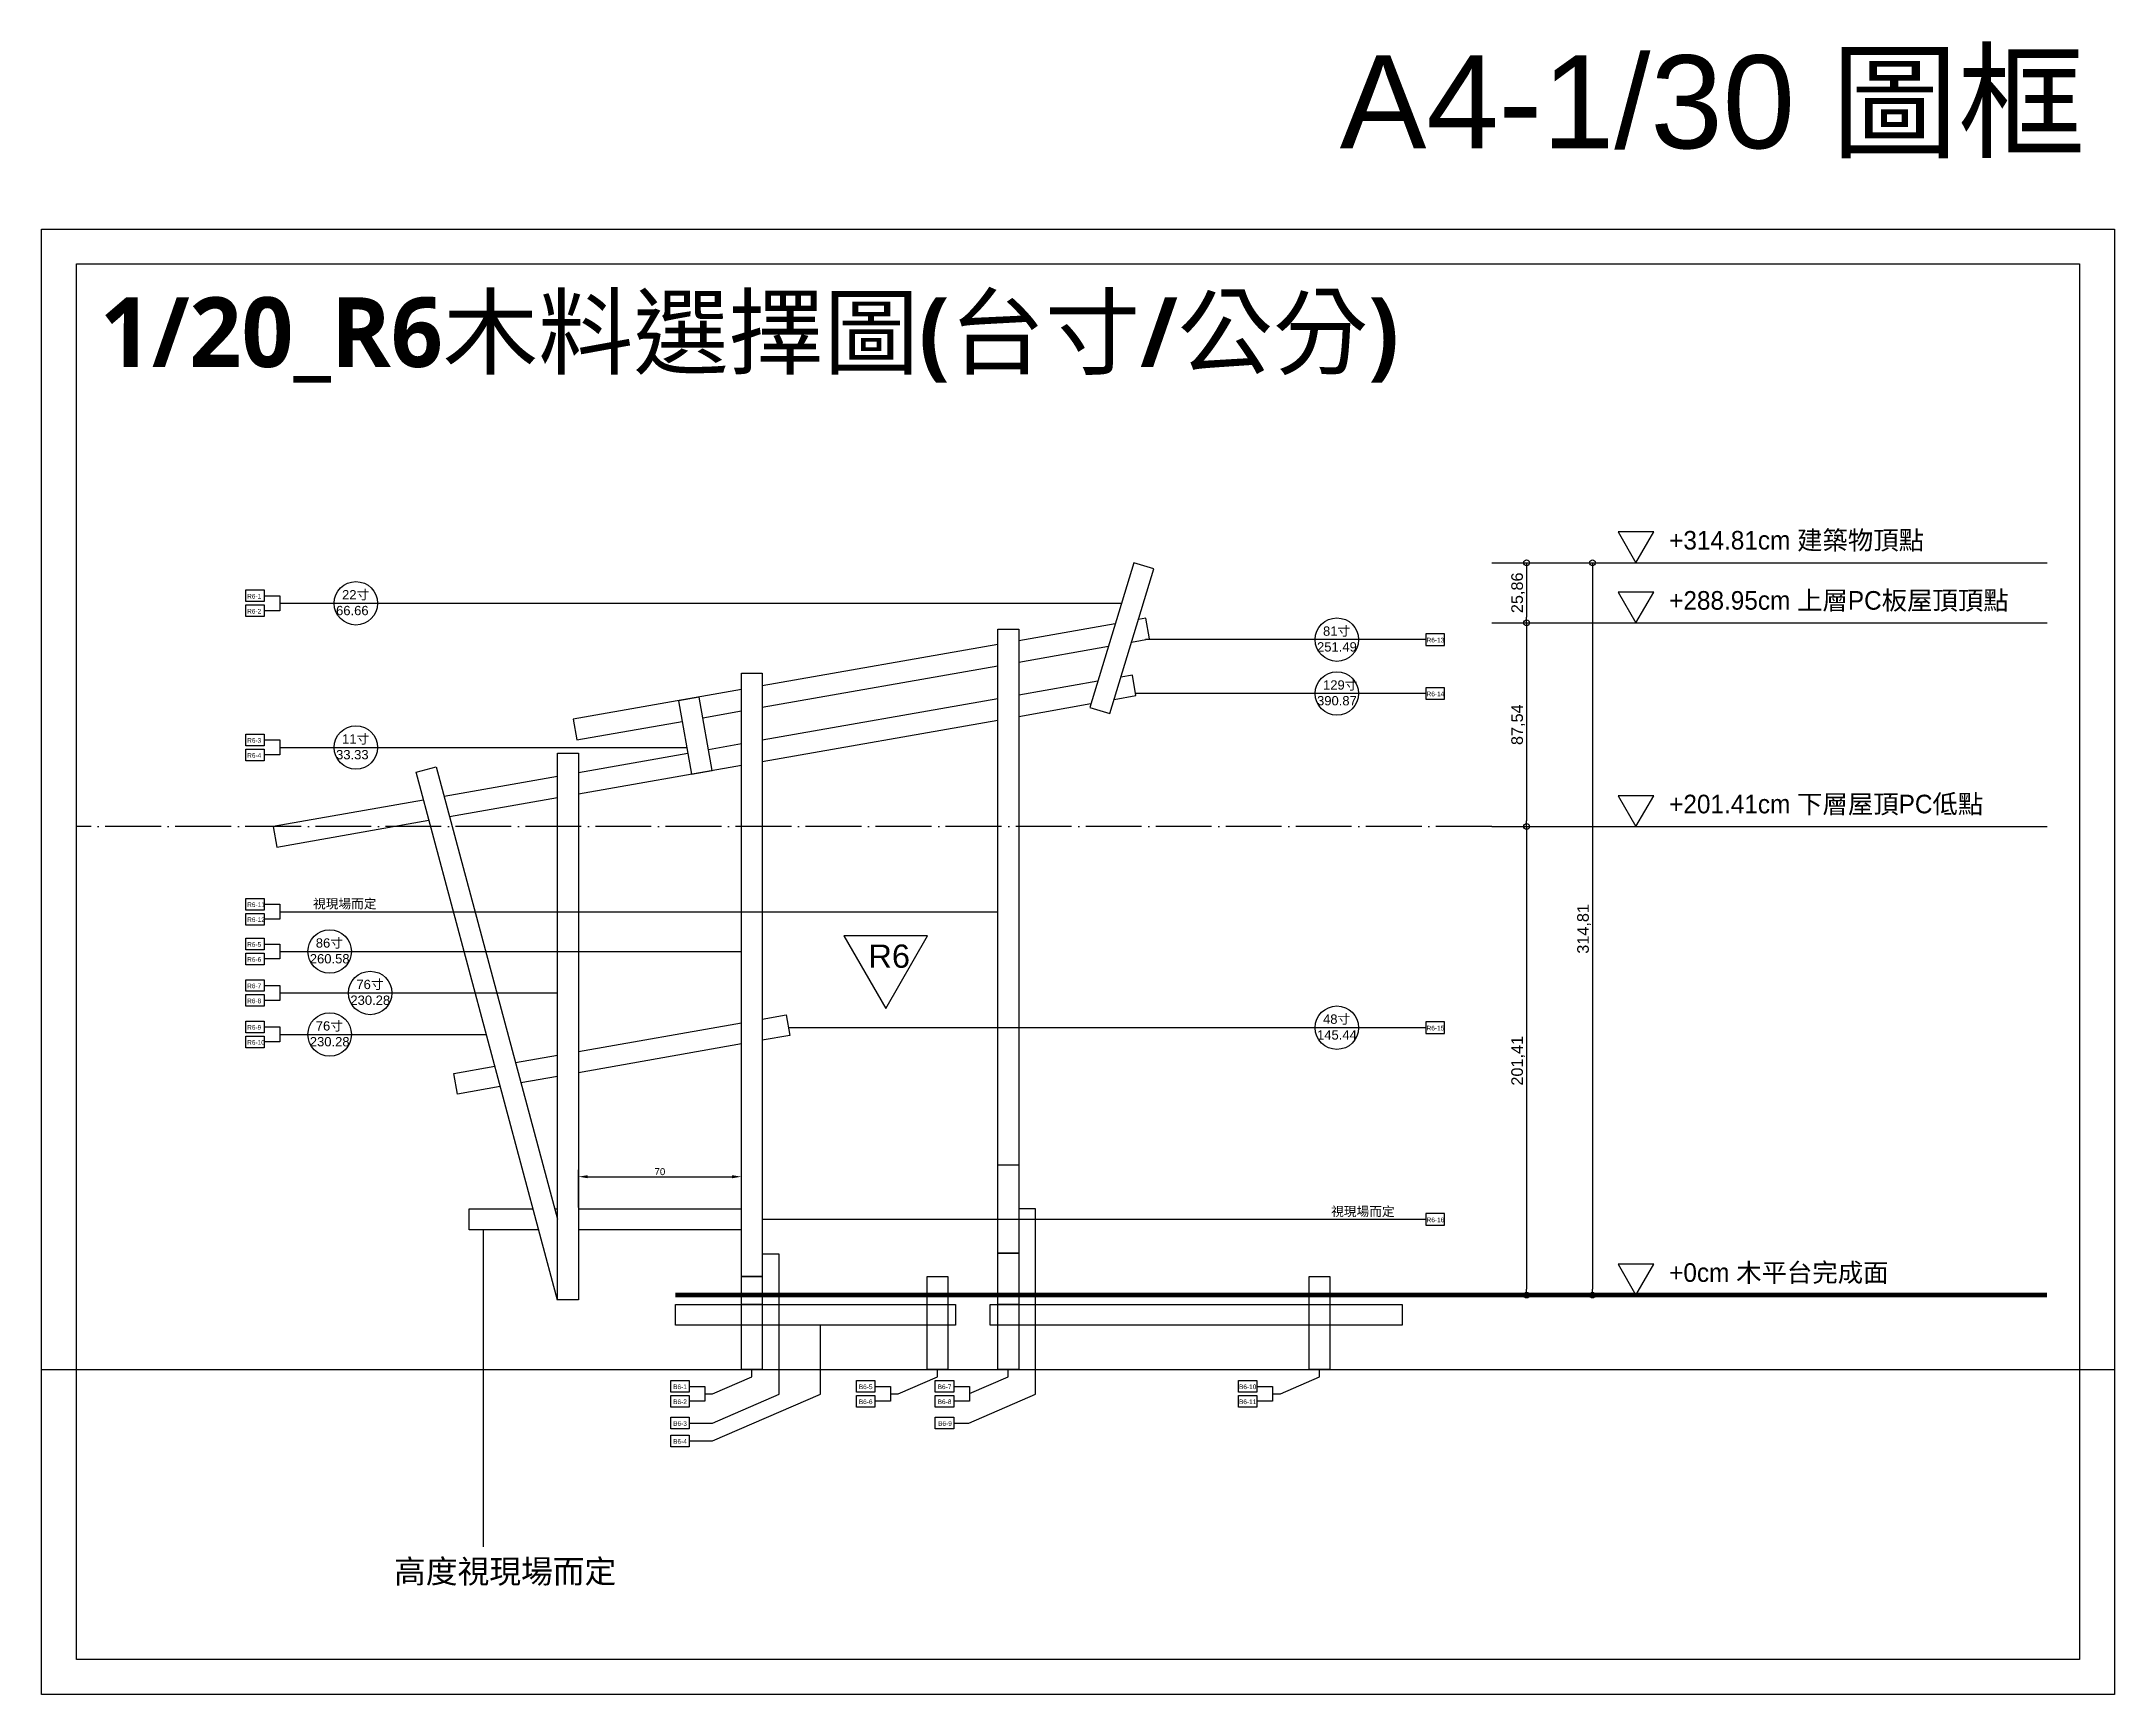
# Model space of a CAD drawing. Header units: millimetres. Extents: x -2666 to 6286, y -11880 to 4849.
# Drawn here: x 5395 to 6286, y -6858 to -6147 of the extents above; entities that cross this region are included whole.
import ezdxf

# ---------------------------------------------------------------- set-up
doc = ezdxf.new("R2010")
doc.units = ezdxf.units.MM
doc.linetypes.add('ACAD_ISO04W100', pattern=[30, 24, -3, 0, -3])
for name, color, linetype in [('0-rib-base', 10, 'Continuous'), ('0-rib1', 6, 'Continuous'), ('dim', 244, 'Continuous'), ('座標', 3, 'Continuous'), ('座標線', 65, 'ACAD_ISO04W100'), ('木平台完成面', 3, 'Continuous'), ('編號標示', 30, 'Continuous'), ('編號標示線', 44, 'Continuous')]:
    doc.layers.add(name, color=color, linetype=linetype)
doc.layers.add('default', color=11, linetype='Continuous', plot=False)
doc.styles.get("Standard").update_dxf_attribs({"font": 'arial.ttf'})
doc.dimstyles.new('ISO-25', dxfattribs={"dimtxt": 5, "dimasz": 2.5, "dimexe": 3, "dimexo": 0.625, "dimtad": 1, "dimtxsty": 'Standard', "dimblk": 'ORIGIN', "dimcen": 2.5, "dimadec": 0, "dimazin": 0, "dimtfac": 1, "dimtmove": 1, "dimatfit": 1, "dimldrblk": 'ORIGIN', "dimfxl": 0, "dimarcsym": 0})
doc.dimstyles.new('短柱', dxfattribs={"dimtxt": 3, "dimasz": 4, "dimexe": 3, "dimexo": 0.625, "dimtad": 1, "dimtxsty": 'Standard', "dimcen": 2.5, "dimadec": 0, "dimazin": 0, "dimtfac": 1, "dimtmove": 1, "dimatfit": 1, "dimldrblk": 'ORIGIN', "dimfxl": 0, "dimarcsym": 0})

msp = doc.modelspace()

# ---------------------------------------------------------------- texts
at = {"layer": 'default', "insert": (5953.403, -6153.201), "char_height": 40, "attachment_point": 1}
msp.add_mtext_dynamic_manual_height_columns('A4-1/30 {\\fPMingLiU|b0|i0|c136|p18;圖框}', width=430.53379, gutter_width=12.5, heights=[0], dxfattribs=at)
at = {"layer": 'dim', "attachment_point": 1}
for s, width, insert, char_height in [('{\\fMicrosoft JhengHei|b1|i0|c136|p34;1/20_R6木料選擇圖(台寸/公分)}', 595.39951, (5420.568, -6257.237), 30), ('{\\fPMingLiU|b0|i0|c136|p18;高度視現場而定}', 430.53379, (5546.978, -6799.965), 10)]:
    msp.add_mtext_dynamic_manual_height_columns(s, width=width, gutter_width=12.5, heights=[0], dxfattribs=dict(at, insert=insert, char_height=char_height))
at = {"layer": '座標', "insert": (5750.859, -6535.466), "char_height": 10, "attachment_point": 1}
msp.add_mtext_dynamic_manual_height_columns('R6', width=22.24738, gutter_width=12.5, heights=[0], dxfattribs=at)
at = {"layer": '木平台完成面', "char_height": 8, "attachment_point": 1}
for s, insert in [('{\\fPMingLiU|b0|i0|c136|p18;+314.81cm 建築物頂點}', (6095.005, -6357.677)), ('{\\fPMingLiU|b0|i0|c136|p18;+288.95cm 上層PC板屋頂頂點}', (6095.005, -6383.536)), ('{\\fPMingLiU|b0|i0|c136|p18;+201.41cm 下層屋頂PC低點}', (6095.005, -6471.077)), ('{\\fPMingLiU|b0|i0|c136|p18;+0cm 木平台完成面}', (6095.005, -6672.484))]:
    msp.add_mtext_dynamic_manual_height_columns(s, width=202.4063, gutter_width=12.5, heights=[0], dxfattribs=dict(at, insert=insert))
at = {"layer": '編號標示'}
for s, height, p in [('R6-1', 2, (5483.815, -6386.765)), ('22寸', 4, (5524.617, -6387.12)), ('R6-2', 2, (5483.815, -6393.207)), ('66.66', 4, (5522.046, -6393.896)), ('251.49', 4, (5943.665, -6409.514)), ('81寸', 4, (5946.236, -6402.738)), ('R6-13', 2, (5990.734, -6405.604)), ('129寸', 4, (5946.236, -6425.89)), ('390.87', 4, (5943.665, -6432.665)), ('R6-14', 2, (5990.734, -6428.755)), ('R6-3', 2, (5483.815, -6448.727)), ('11寸', 4, (5524.617, -6449.082)), ('R6-4', 2, (5483.815, -6455.168)), ('33.33', 4, (5522.046, -6455.858)), ('R6-11', 2, (5483.815, -6519.351)), ('視現場而定', 4, (5512.145, -6519.929)), ('R6-12', 2, (5483.815, -6525.792)), ('R6-5', 2, (5483.815, -6536.451)), ('260.58', 4, (5510.761, -6543.582)), ('86寸', 4, (5513.332, -6536.806)), ('R6-6', 2, (5483.815, -6542.892)), ('R6-7', 2, (5483.815, -6554.28)), ('230.28', 4, (5528.205, -6561.411)), ('76寸', 4, (5530.776, -6554.635)), ('R6-8', 2, (5483.815, -6560.722)), ('48寸', 4, (5946.236, -6569.55)), ('R6-9', 2, (5483.815, -6572.11)), ('230.28', 4, (5510.761, -6579.241)), ('76寸', 4, (5513.332, -6572.465)), ('145.44', 4, (5943.665, -6576.326)), ('R6-15', 2, (5990.734, -6572.416)), ('R6-10', 2, (5483.815, -6578.551)), ('視現場而定', 4, (5949.717, -6652.211)), ('R6-16', 2, (5990.734, -6654.854)), ('B6-1', 2, (5666.914, -6726.6)), ('B6-5', 2, (5746.714, -6726.6)), ('B6-7', 2, (5780.626, -6726.6)), ('B6-10', 2, (5910.11, -6726.6)), ('B6-2', 2, (5666.914, -6733.041)), ('B6-6', 2, (5746.714, -6733.041)), ('B6-8', 2, (5780.626, -6733.041)), ('B6-11', 2, (5910.11, -6733.041)), ('B6-3', 2, (5666.914, -6742.397)), ('B6-9', 2, (5780.801, -6742.397)), ('B6-4', 2, (5666.914, -6750.064))]:
    msp.add_text(s, height=height, dxfattribs=at).set_placement(p)

# ---------------------------------------------------------------- blocks, each defined once
blk = doc.blocks.new('*D276')
at = {"layer": 'Defpoints', "color": 0}
for p in [(5696.23, -6635.28), (5626.22, -6649.16), (5696.23, -6649.16)]:
    blk.add_point(p, dxfattribs=at)
at = {"layer": 'dim', "color": 0, "lineweight": -2}
for p, q in [((5626.22, -6648.53), (5626.22, -6632.28)), ((5630.22, -6635.28), (5692.23, -6635.28)), ((5696.23, -6648.53), (5696.23, -6632.28))]:
    blk.add_line(p, q, dxfattribs=at)
at = {"layer": 'dim', "color": 0}
for points in [[(5630.22, -6634.62), (5630.22, -6635.95), (5626.22, -6635.28)], [(5692.23, -6634.62), (5692.23, -6635.95), (5696.23, -6635.28)]]:
    blk.add_solid(points, dxfattribs=at)
at = {"layer": 'dim', "color": 0, "insert": (5661.22, -6633.13), "char_height": 3, "attachment_point": 5}
blk.add_mtext('70', dxfattribs=at)
blk = doc.blocks.new('_Origin')
at = {"color": 0, "linetype": 'ByBlock', "lineweight": -2}
blk.add_line((0, 0), (-1, 0), dxfattribs=at)
blk.add_circle((0, 0), 0.5, dxfattribs=at)
blk = doc.blocks.new('*D298')
at = {"layer": 'Defpoints', "color": 0}
for p in [(6018.74, -6371.35), (6018.74, -6397.21), (6033.74, -6397.21)]:
    blk.add_point(p, dxfattribs=at)
at = {"layer": 'dim', "color": 0, "lineweight": -2}
for p, q in [((6019.37, -6371.35), (6036.74, -6371.35)), ((6033.74, -6373.85), (6033.74, -6394.71)), ((6019.37, -6397.21), (6036.74, -6397.21))]:
    blk.add_line(p, q, dxfattribs=at)
at = {"layer": 'dim', "color": 0, "lineweight": -2, "xscale": 2.5, "yscale": 2.5, "zscale": 2.5}
for p, rotation in [((6033.74, -6371.35), 90), ((6033.74, -6397.21), 270)]:
    blk.add_blockref('_Origin', p, dxfattribs=dict(at, rotation=rotation))
at = {"layer": 'dim', "color": 0, "insert": (6030.11, -6384.28), "char_height": 5, "attachment_point": 5, "rotation": 90}
blk.add_mtext('25,86', dxfattribs=at)
blk = doc.blocks.new('*D299')
at = {"layer": 'Defpoints', "color": 0}
for p in [(6018.74, -6397.21), (6018.74, -6484.75), (6033.74, -6484.75)]:
    blk.add_point(p, dxfattribs=at)
at = {"layer": 'dim', "color": 0, "lineweight": -2}
for p, q in [((6019.37, -6397.21), (6036.74, -6397.21)), ((6033.74, -6399.71), (6033.74, -6482.25)), ((6019.37, -6484.75), (6036.74, -6484.75))]:
    blk.add_line(p, q, dxfattribs=at)
at = {"layer": 'dim', "color": 0, "lineweight": -2, "xscale": 2.5, "yscale": 2.5, "zscale": 2.5}
for p, rotation in [((6033.74, -6397.21), 90), ((6033.74, -6484.75), 270)]:
    blk.add_blockref('_Origin', p, dxfattribs=dict(at, rotation=rotation))
at = {"layer": 'dim', "color": 0, "insert": (6030.11, -6440.98), "char_height": 5, "attachment_point": 5, "rotation": 90}
blk.add_mtext('87,54', dxfattribs=at)
blk = doc.blocks.new('*D300')
at = {"layer": 'Defpoints', "color": 0}
for p in [(6018.74, -6484.75), (6018.74, -6686.16), (6033.74, -6686.16)]:
    blk.add_point(p, dxfattribs=at)
at = {"layer": 'dim', "color": 0, "lineweight": -2}
for p, q in [((6019.37, -6484.75), (6036.74, -6484.75)), ((6033.74, -6487.25), (6033.74, -6683.66)), ((6019.37, -6686.16), (6036.74, -6686.16))]:
    blk.add_line(p, q, dxfattribs=at)
at = {"layer": 'dim', "color": 0, "lineweight": -2, "xscale": 2.5, "yscale": 2.5, "zscale": 2.5}
for p, rotation in [((6033.74, -6484.75), 90), ((6033.74, -6686.16), 270)]:
    blk.add_blockref('_Origin', p, dxfattribs=dict(at, rotation=rotation))
at = {"layer": 'dim', "color": 0, "insert": (6030.11, -6585.45), "char_height": 5, "attachment_point": 5, "rotation": 90}
blk.add_mtext('201,41', dxfattribs=at)
blk = doc.blocks.new('*D297')
at = {"layer": 'Defpoints', "color": 0}
for p in [(6018.74, -6371.35), (6019.37, -6686.16), (6062.06, -6686.16)]:
    blk.add_point(p, dxfattribs=at)
at = {"layer": 'dim', "color": 0, "lineweight": -2}
for p, q in [((6019.37, -6371.35), (6065.06, -6371.35)), ((6062.06, -6373.85), (6062.06, -6683.66)), ((6019.99, -6686.16), (6065.06, -6686.16))]:
    blk.add_line(p, q, dxfattribs=at)
at = {"layer": 'dim', "color": 0, "lineweight": -2, "xscale": 2.5, "yscale": 2.5, "zscale": 2.5}
for p, rotation in [((6062.06, -6371.35), 90), ((6062.06, -6686.16), 270)]:
    blk.add_blockref('_Origin', p, dxfattribs=dict(at, rotation=rotation))
at = {"layer": 'dim', "color": 0, "insert": (6058.43, -6528.75), "char_height": 5, "attachment_point": 5, "rotation": 90}
blk.add_mtext('314,81', dxfattribs=at)

# ---------------------------------------------------------------- dimensions: what is measured, and where the dimension line sits
at = {"layer": 'dim'}
for base, p1, p2, picture, middle in [((6033.743, -6397.208), (6018.743, -6371.349), (6018.743, -6397.208), '*D298', (6030.113, -6384.278)), ((6062.063, -6686.156), (6018.743, -6371.349), (6019.368, -6686.156), '*D297', (6058.433, -6528.752)), ((6033.743, -6484.749), (6018.743, -6397.208), (6018.743, -6484.749), '*D299', (6030.113, -6440.978)), ((6033.743, -6686.156), (6018.743, -6484.749), (6018.743, -6686.156), '*D300', (6030.113, -6585.452))]:
    dim = msp.add_linear_dim(base=base, p1=p1, p2=p2, angle=90, dimstyle='ISO-25', dxfattribs=at)
    dim.commit()
    dim.dimension.update_dxf_attribs({"geometry": picture, "text_midpoint": middle})
dim = msp.add_linear_dim(base=(5696.225, -6635.283), p1=(5626.222, -6649.156), p2=(5696.225, -6649.156), dimstyle='短柱', dxfattribs=at)
dim.commit()
dim.dimension.update_dxf_attribs({"geometry": '*D276', "text_midpoint": (5661.224, -6633.127)})

# ---------------------------------------------------------------- linework, layer by layer
for centre in [(5530.579, -6388.788), (5952.198, -6404.407), (5952.198, -6427.558), (5530.579, -6450.75), (5519.294, -6538.474), (5536.738, -6556.304), (5519.294, -6574.133), (5952.198, -6571.218)]:
    msp.add_circle(centre, 9.333)
at = {"layer": '0-rib-base'}
for points in [[(5806.425, -6690.156), (5806.425, -6630.156), (5815.425, -6630.156), (5815.425, -6690.156)], [(5806.425, -6718.156), (5806.425, -6668.156), (5815.425, -6668.156), (5815.425, -6718.156)], [(5696.225, -6718.156), (5696.225, -6678.156), (5705.225, -6678.156), (5705.225, -6718.156)], [(5776.025, -6718.156), (5776.025, -6678.156), (5785.025, -6678.156), (5785.025, -6718.156)], [(5940.225, -6718.156), (5940.225, -6678.156), (5949.225, -6678.156), (5949.225, -6718.156)]]:
    msp.add_lwpolyline(points, close=True, dxfattribs=at)
for points in [[(5609.147, -6658.156), (5579.225, -6658.156), (5579.225, -6649.156), (5606.736, -6649.156)], [(5616.053, -6649.156), (5617.222, -6649.156)], [(5626.222, -6649.156), (5696.225, -6649.156)], [(5705.225, -6649.156), (5705.225, -6658.156)], [(5696.225, -6658.156), (5626.222, -6658.156)], [(5705.225, -6658.156), (5705.225, -6658.156), (5705.225, -6690.156), (5696.225, -6690.156), (5696.225, -6658.156)], [(5788.225, -6699.156), (5667.864, -6699.156), (5667.864, -6690.156), (5788.225, -6690.156), (5788.225, -6699.156)], [(5803.225, -6690.156), (5980.225, -6690.156), (5980.225, -6699.156), (5803.225, -6699.156), (5803.225, -6690.156)]]:
    msp.add_lwpolyline(points, dxfattribs=at)
at = {"layer": '0-rib1'}
for points in [[(5845.989, -6433.605), (5854.6, -6436.221), (5873.496, -6374.028), (5864.885, -6371.412)], [(5806.425, -6668.156), (5806.425, -6399.918), (5815.425, -6399.918), (5815.425, -6668.156)], [(5696.225, -6678.156), (5696.225, -6418.812), (5705.225, -6418.812), (5705.225, -6678.156)], [(5678.102, -6429.105), (5669.238, -6430.668), (5674.795, -6462.182), (5683.658, -6460.619)], [(5617.222, -6688.16), (5617.222, -6453.16), (5626.222, -6453.16), (5626.222, -6688.16)]]:
    msp.add_lwpolyline(points, close=True, dxfattribs=at)
for points in [[(5863.942, -6405.475), (5871.702, -6404.107), (5870.139, -6395.244), (5866.875, -6395.819)], [(5856.937, -6397.571), (5815.425, -6404.891)], [(5806.425, -6406.478), (5705.225, -6424.322)], [(5815.425, -6414.03), (5854.003, -6407.228)], [(5705.225, -6433.461), (5806.425, -6415.617)], [(5849.439, -6422.248), (5815.425, -6428.246)], [(5856.444, -6430.152), (5865.848, -6428.494), (5864.285, -6419.631), (5859.378, -6420.496)], [(5696.225, -6425.909), (5623.937, -6438.656), (5625.5, -6447.519), (5670.801, -6439.531)], [(5806.425, -6429.833), (5705.225, -6447.677)], [(5815.425, -6437.385), (5846.506, -6431.904)], [(5679.664, -6437.968), (5696.225, -6435.048)], [(5705.225, -6456.816), (5806.425, -6438.972)], [(5696.225, -6449.264), (5682.095, -6451.756)], [(5618.222, -6688.16), (5617.256, -6688.419), (5556.433, -6461.426), (5565.127, -6459.097), (5617.222, -6653.518)], [(5673.232, -6453.318), (5626.222, -6461.608)], [(5626.222, -6470.746), (5696.225, -6458.403)], [(5617.222, -6463.194), (5568.525, -6471.781)], [(5559.628, -6473.35), (5494.982, -6484.749), (5496.545, -6493.612), (5561.967, -6482.076)], [(5570.864, -6480.508), (5617.222, -6472.333)], [(5705.225, -6567.497), (5715.459, -6565.693), (5717.022, -6574.556), (5705.225, -6576.636)], [(5626.222, -6581.428), (5696.225, -6569.084)], [(5599.183, -6586.196), (5617.222, -6583.015)], [(5696.225, -6578.223), (5626.222, -6590.567)], [(5574.224, -6599.735), (5572.662, -6590.872), (5590.286, -6587.764)], [(5617.222, -6592.154), (5601.521, -6594.922)], [(5592.624, -6596.491), (5574.224, -6599.735)]]:
    msp.add_lwpolyline(points, dxfattribs=at)
at = {"layer": 'default'}
msp.add_line((5395.423, -6718.156), (6286.423, -6718.156), dxfattribs=at)
for points in [[(6286.423, -6227.892), (6286.423, -6857.892), (5395.423, -6857.892), (5395.423, -6227.892)], [(6271.423, -6242.892), (6271.423, -6842.892), (5410.423, -6842.892), (5410.423, -6242.892)]]:
    msp.add_lwpolyline(points, close=True, dxfattribs=at)
at = {"layer": 'dim'}
msp.add_line((5585.352, -6794.417), (5585.352, -6658.156), dxfattribs=at)
for points in [[(6018.743, -6371.349), (6257.439, -6371.349)], [(6018.743, -6397.208), (6257.439, -6397.208)], [(6018.743, -6484.749), (6257.439, -6484.749)]]:
    msp.add_lwpolyline(points, dxfattribs=at)
at = {"layer": '座標'}
msp.add_lwpolyline([(5740.257, -6531.797), (5758.267, -6562.991), (5776.277, -6531.797)], close=True, dxfattribs=at)
at = {"layer": '座標線'}
msp.add_lwpolyline([(6018.743, -6484.749), (5410.423, -6484.749)], dxfattribs=at)
at = {"layer": '木平台完成面'}
for points in [[(6080.719, -6371.349), (6088.36, -6358.114), (6073.078, -6358.114)], [(6080.719, -6397.208), (6088.36, -6383.973), (6073.078, -6383.973)], [(6080.719, -6484.749), (6088.36, -6471.514), (6073.078, -6471.514)], [(6080.719, -6686.156), (6088.36, -6672.922), (6073.078, -6672.922)]]:
    msp.add_lwpolyline(points, close=True, dxfattribs=at)
at = {"layer": '木平台完成面', "const_width": 2}
msp.add_lwpolyline([(6257.439, -6686.156), (5667.864, -6686.156)], dxfattribs=at)
at = {"layer": '編號標示'}
for points in [[(5483.211, -6388.068), (5483.211, -6383.068), (5491.211, -6383.068), (5491.211, -6388.068)], [(5483.211, -6394.509), (5483.211, -6389.509), (5491.211, -6389.509), (5491.211, -6394.509)], [(5998.437, -6406.907), (5998.437, -6401.907), (5990.437, -6401.907), (5990.437, -6406.907)], [(5998.437, -6430.058), (5998.437, -6425.058), (5990.437, -6425.058), (5990.437, -6430.058)], [(5483.211, -6450.029), (5483.211, -6445.029), (5491.211, -6445.029), (5491.211, -6450.029)], [(5483.211, -6456.471), (5483.211, -6451.471), (5491.211, -6451.471), (5491.211, -6456.471)], [(5483.211, -6520.653), (5483.211, -6515.653), (5491.211, -6515.653), (5491.211, -6520.653)], [(5483.211, -6527.094), (5483.211, -6522.094), (5491.211, -6522.094), (5491.211, -6527.094)], [(5483.211, -6537.753), (5483.211, -6532.753), (5491.211, -6532.753), (5491.211, -6537.753)], [(5483.211, -6544.195), (5483.211, -6539.195), (5491.211, -6539.195), (5491.211, -6544.195)], [(5483.211, -6555.583), (5483.211, -6550.583), (5491.211, -6550.583), (5491.211, -6555.583)], [(5483.211, -6562.024), (5483.211, -6557.024), (5491.211, -6557.024), (5491.211, -6562.024)], [(5483.211, -6573.412), (5483.211, -6568.412), (5491.211, -6568.412), (5491.211, -6573.412)], [(5483.211, -6579.854), (5483.211, -6574.854), (5491.211, -6574.854), (5491.211, -6579.854)], [(5998.437, -6573.718), (5998.437, -6568.718), (5990.437, -6568.718), (5990.437, -6573.718)], [(5998.437, -6656.156), (5998.437, -6651.156), (5990.437, -6651.156), (5990.437, -6656.156)], [(5665.856, -6727.903), (5665.856, -6722.903), (5673.856, -6722.903), (5673.856, -6727.903)], [(5745.656, -6727.903), (5745.656, -6722.903), (5753.656, -6722.903), (5753.656, -6727.903)], [(5779.568, -6727.903), (5779.568, -6722.903), (5787.568, -6722.903), (5787.568, -6727.903)], [(5909.856, -6727.903), (5909.856, -6722.903), (5917.856, -6722.903), (5917.856, -6727.903)], [(5665.856, -6734.344), (5665.856, -6729.344), (5673.856, -6729.344), (5673.856, -6734.344)], [(5745.656, -6734.344), (5745.656, -6729.344), (5753.656, -6729.344), (5753.656, -6734.344)], [(5779.568, -6734.344), (5779.568, -6729.344), (5787.568, -6729.344), (5787.568, -6734.344)], [(5909.856, -6734.344), (5909.856, -6729.344), (5917.856, -6729.344), (5917.856, -6734.344)], [(5665.856, -6743.699), (5665.856, -6738.699), (5673.856, -6738.699), (5673.856, -6743.699)], [(5779.568, -6743.699), (5779.568, -6738.699), (5787.568, -6738.699), (5787.568, -6743.699)], [(5665.856, -6751.366), (5665.856, -6746.366), (5673.856, -6746.366), (5673.856, -6751.366)]]:
    msp.add_lwpolyline(points, close=True, dxfattribs=at)
at = {"layer": '編號標示線'}
for p, q in [((5497.913, -6388.788), (5859.605, -6388.788)), ((5990.437, -6404.407), (5870.002, -6404.407)), ((5990.437, -6427.558), (5865.683, -6427.558)), ((5497.913, -6450.75), (5672.779, -6450.75)), ((5990.437, -6571.218), (5716.433, -6571.218)), ((5990.437, -6653.656), (5705.225, -6653.656))]:
    msp.add_line(p, q, dxfattribs=at)
for points in [[(5491.211, -6385.568), (5497.913, -6385.568), (5497.913, -6392.009), (5491.211, -6392.009)], [(5491.211, -6447.529), (5497.913, -6447.529), (5497.913, -6453.971), (5491.211, -6453.971)], [(5491.211, -6518.153), (5497.913, -6518.153), (5497.913, -6524.594), (5491.211, -6524.594)], [(5497.913, -6521.374), (5806.225, -6521.374)], [(5491.211, -6535.253), (5497.913, -6535.253), (5497.913, -6541.695), (5491.211, -6541.695)], [(5497.913, -6538.474), (5696.225, -6538.474)], [(5491.211, -6553.083), (5497.913, -6553.083), (5497.913, -6559.524), (5491.211, -6559.524)], [(5497.913, -6556.304), (5617.222, -6556.304)], [(5491.211, -6570.912), (5497.913, -6570.912), (5497.913, -6577.354), (5491.211, -6577.354)], [(5497.913, -6574.133), (5586.633, -6574.133)], [(5787.568, -6741.199), (5794.042, -6741.199), (5822.639, -6728.797), (5822.639, -6649.156), (5815.425, -6649.156)], [(5673.856, -6741.199), (5683.842, -6741.199), (5712.439, -6728.797), (5712.439, -6668.566), (5705.173, -6668.566)], [(5673.856, -6748.866), (5683.842, -6748.866), (5730.215, -6728.756), (5730.215, -6699.156)], [(5673.856, -6725.403), (5680.559, -6725.403), (5680.559, -6731.844), (5673.856, -6731.844)], [(5680.559, -6728.623), (5683.894, -6728.623), (5700.725, -6721.324), (5700.725, -6718.156)], [(5753.656, -6725.403), (5760.359, -6725.403), (5760.359, -6731.844), (5753.656, -6731.844)], [(5760.359, -6728.623), (5763.694, -6728.623), (5780.525, -6721.324), (5780.525, -6718.156)], [(5787.568, -6725.403), (5794.27, -6725.403), (5794.27, -6731.844), (5787.568, -6731.844)], [(5794.27, -6728.547), (5810.925, -6721.324), (5810.925, -6718.156)], [(5917.856, -6725.403), (5924.559, -6725.403), (5924.559, -6731.844), (5917.856, -6731.844)], [(5924.559, -6728.623), (5927.894, -6728.623), (5944.725, -6721.324), (5944.725, -6718.156)]]:
    msp.add_lwpolyline(points, dxfattribs=at)

msp.set_redraw_order([(e.dxf.handle, doc.entitydb.next_handle()) for e in msp.query("TEXT MTEXT ATTDEF DIMENSION ARC_DIMENSION")])  # texts and dimensions are drawn at this point

doc.saveas('drawing.dxf')
